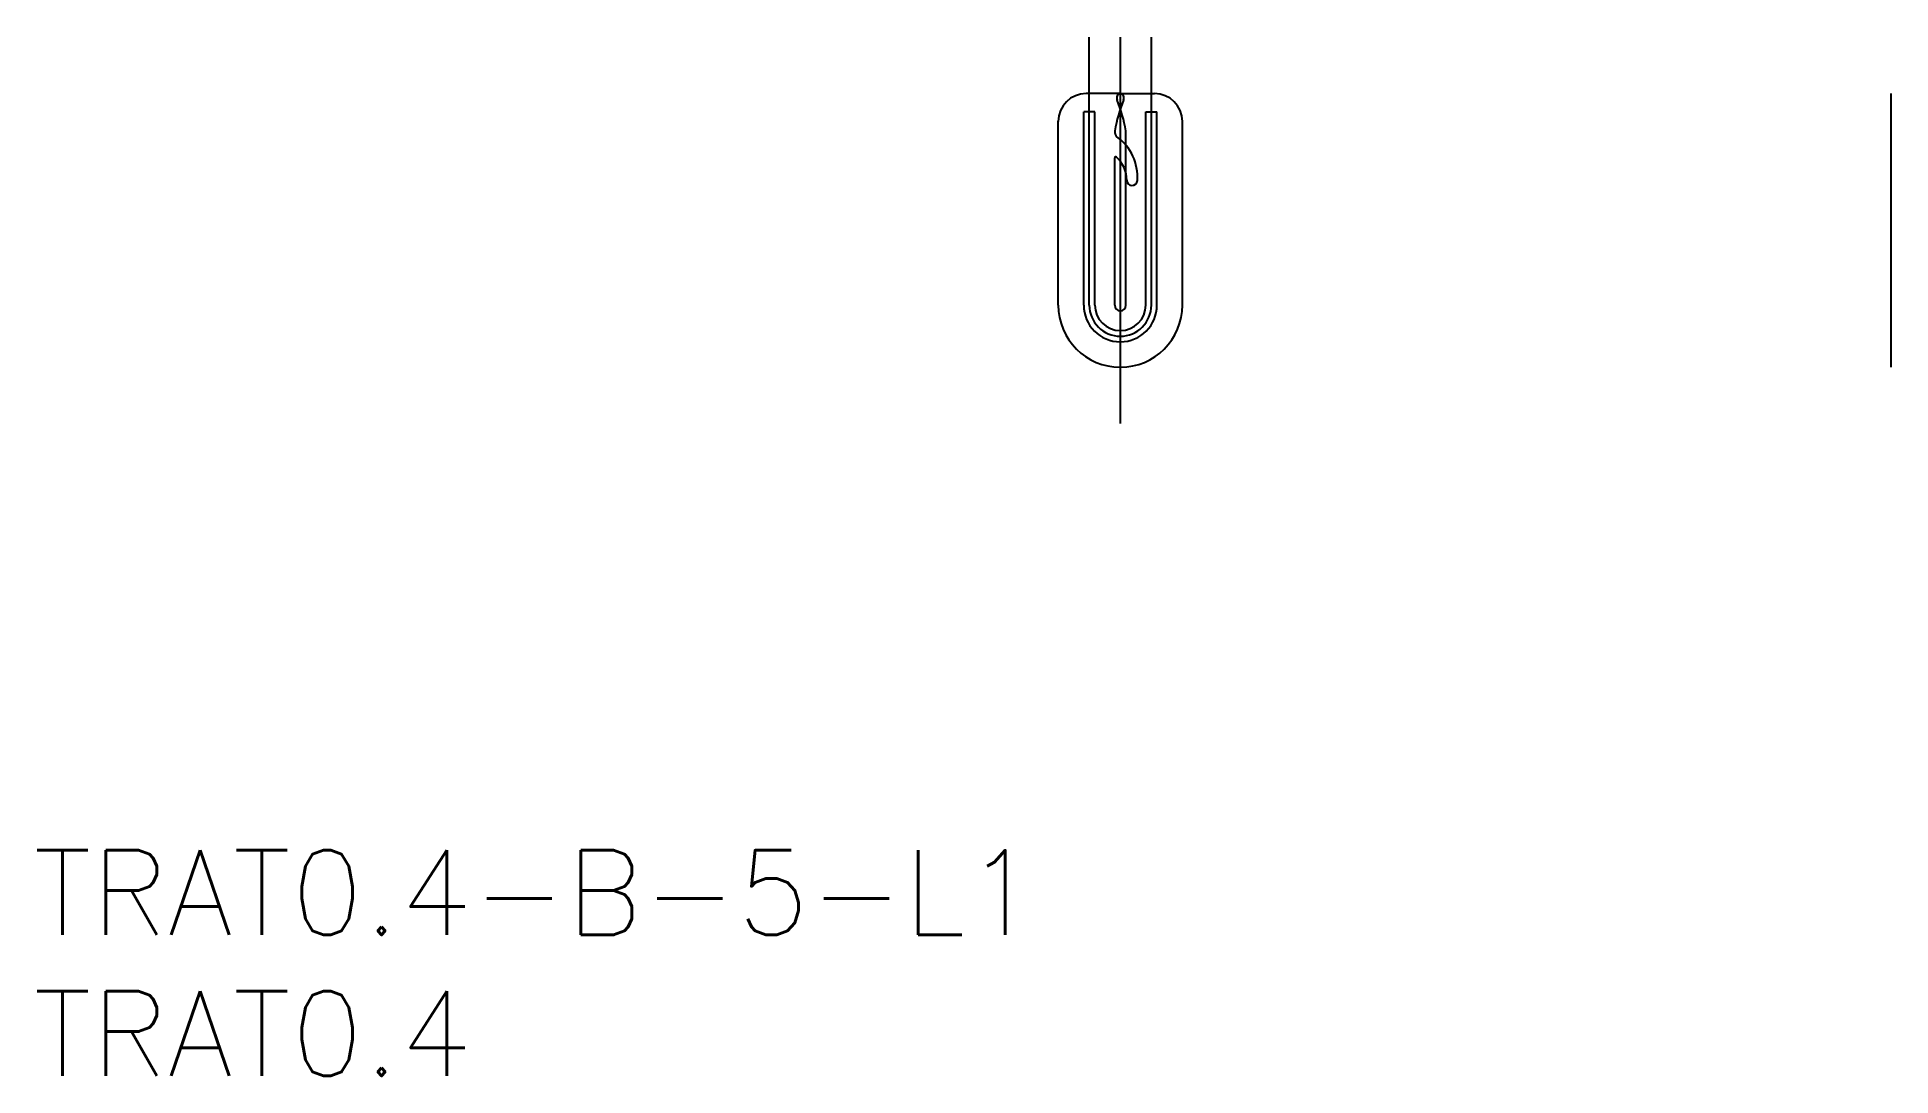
# Model space of a CAD drawing. Extents: x -38 to 1027, y -27 to 9.
# Drawn here: x -38.4 to 27.3, y -27.3 to 9.5 of the extents above; entities that cross this region are included whole.
import ezdxf

# ---------------------------------------------------------------- set-up
doc = ezdxf.new("R2010")
doc.units = 0
doc.linetypes.add('CENTER', pattern=[50.8, 31.75, -6.35, 6.35, -6.35])
doc.layers.get('0').update_dxf_attribs({"linetype": 'CONTINUOUS'})
doc.layers.add('CENTER', color=1, linetype='CENTER')
doc.styles.get("Standard").update_dxf_attribs({"font": 'txt.shx', "height": 3, "bigfont": 'bigfont.shx'})

# ---------------------------------------------------------------- blocks, each defined once
blk = doc.blocks.new('*U3')
at = {"color": 7, "linetype": 'CONTINUOUS'}
blk.add_text('TRAT0.4-B-5-L1', height=3, dxfattribs=at).set_placement((-38.539, -22.317))
blk = doc.blocks.new('*U4')
at = {"color": 7, "linetype": 'CONTINUOUS'}
blk.add_text('TRAT0.4', height=3, dxfattribs=at).set_placement((-38.539, -27.317))

msp = doc.modelspace()

# ---------------------------------------------------------------- linework, layer by layer
at = {"color": 7, "linetype": 'CONTINUOUS'}
for p, q in [((-0.022, 7.5), (-1.21, 7.5)), ((0.022, 7.5), (1.21, 7.5)), ((27.324, 7.5), (27.324, -2.2)), ((-0.9, 6.846), (-1.298, 6.846)), ((-1.298, -0.002), (-1.298, 6.846)), ((-0.9, 0), (-0.9, 6.846)), ((0.9, 6.846), (1.298, 6.846)), ((0.9, 0), (0.9, 6.846)), ((1.298, -0.002), (1.298, 6.846)), ((-2.2, 0), (-2.2, 6.516)), ((0.2, 0), (0.2, 6.18)), ((0.2, 5.668), (0.2, 6.18)), ((2.2, 0), (2.2, 6.51)), ((-0.2, 0), (-0.2, 5.223)), ((0.2, 0), (0.2, 4.678)), ((0.2, 0), (0.2, 4.678))]:
    msp.add_line(p, q, dxfattribs=at)
for centre, radius, start, end in [((-1.21, 6.51), 0.99, 90, 180), ((5.368, 5.155), 5.661, 158.10482, 169.57053), ((0.035, 7.336), 0.165, 94.53204, 204.70285), ((-5.368, 5.155), 5.661, 10.42947, 21.89518), ((-0.035, 7.336), 0.165, 335.29715, 85.46796), ((1.21, 6.51), 0.99, 0, 90), ((0.13, 6.18), 0.33, 180, 220.71511), ((-1.141, 4.545), 1.749, 355.68601, 54.29609), ((-0.167, 5.223), 0.033, 35.66522, 180), ((-0.854, 4.43), 1.081, 359.85258, 48.68729), ((0.416, 4.427), 0.188, 179.85258, 355.68601), ((0, 0), 2.2, 180, 0), ((0, 0), 0.9, 180, 0), ((0, 0), 0.2, 180, 0), ((0, -0.002), 1.298, 180, 0)]:
    msp.add_arc(centre, radius, start, end, dxfattribs=at)
at = {"layer": 'CENTER', "color": 1, "linetype": 'CENTER'}
for p, q in [((-1.1, 0), (-1.1, 9.5)), ((0, 9.5), (0, -4.2)), ((1.1, 0), (1.1, 9.5))]:
    msp.add_line(p, q, dxfattribs=at)
msp.add_arc((0, 0), 1.1, 180, 0, dxfattribs=at)

# ---------------------------------------------------------------- block references
at = {"color": 7, "linetype": 'CONTINUOUS'}
for name in ['*U3', '*U4']:
    msp.add_blockref(name, (0, 0), dxfattribs=at)

doc.saveas('drawing.dxf')
